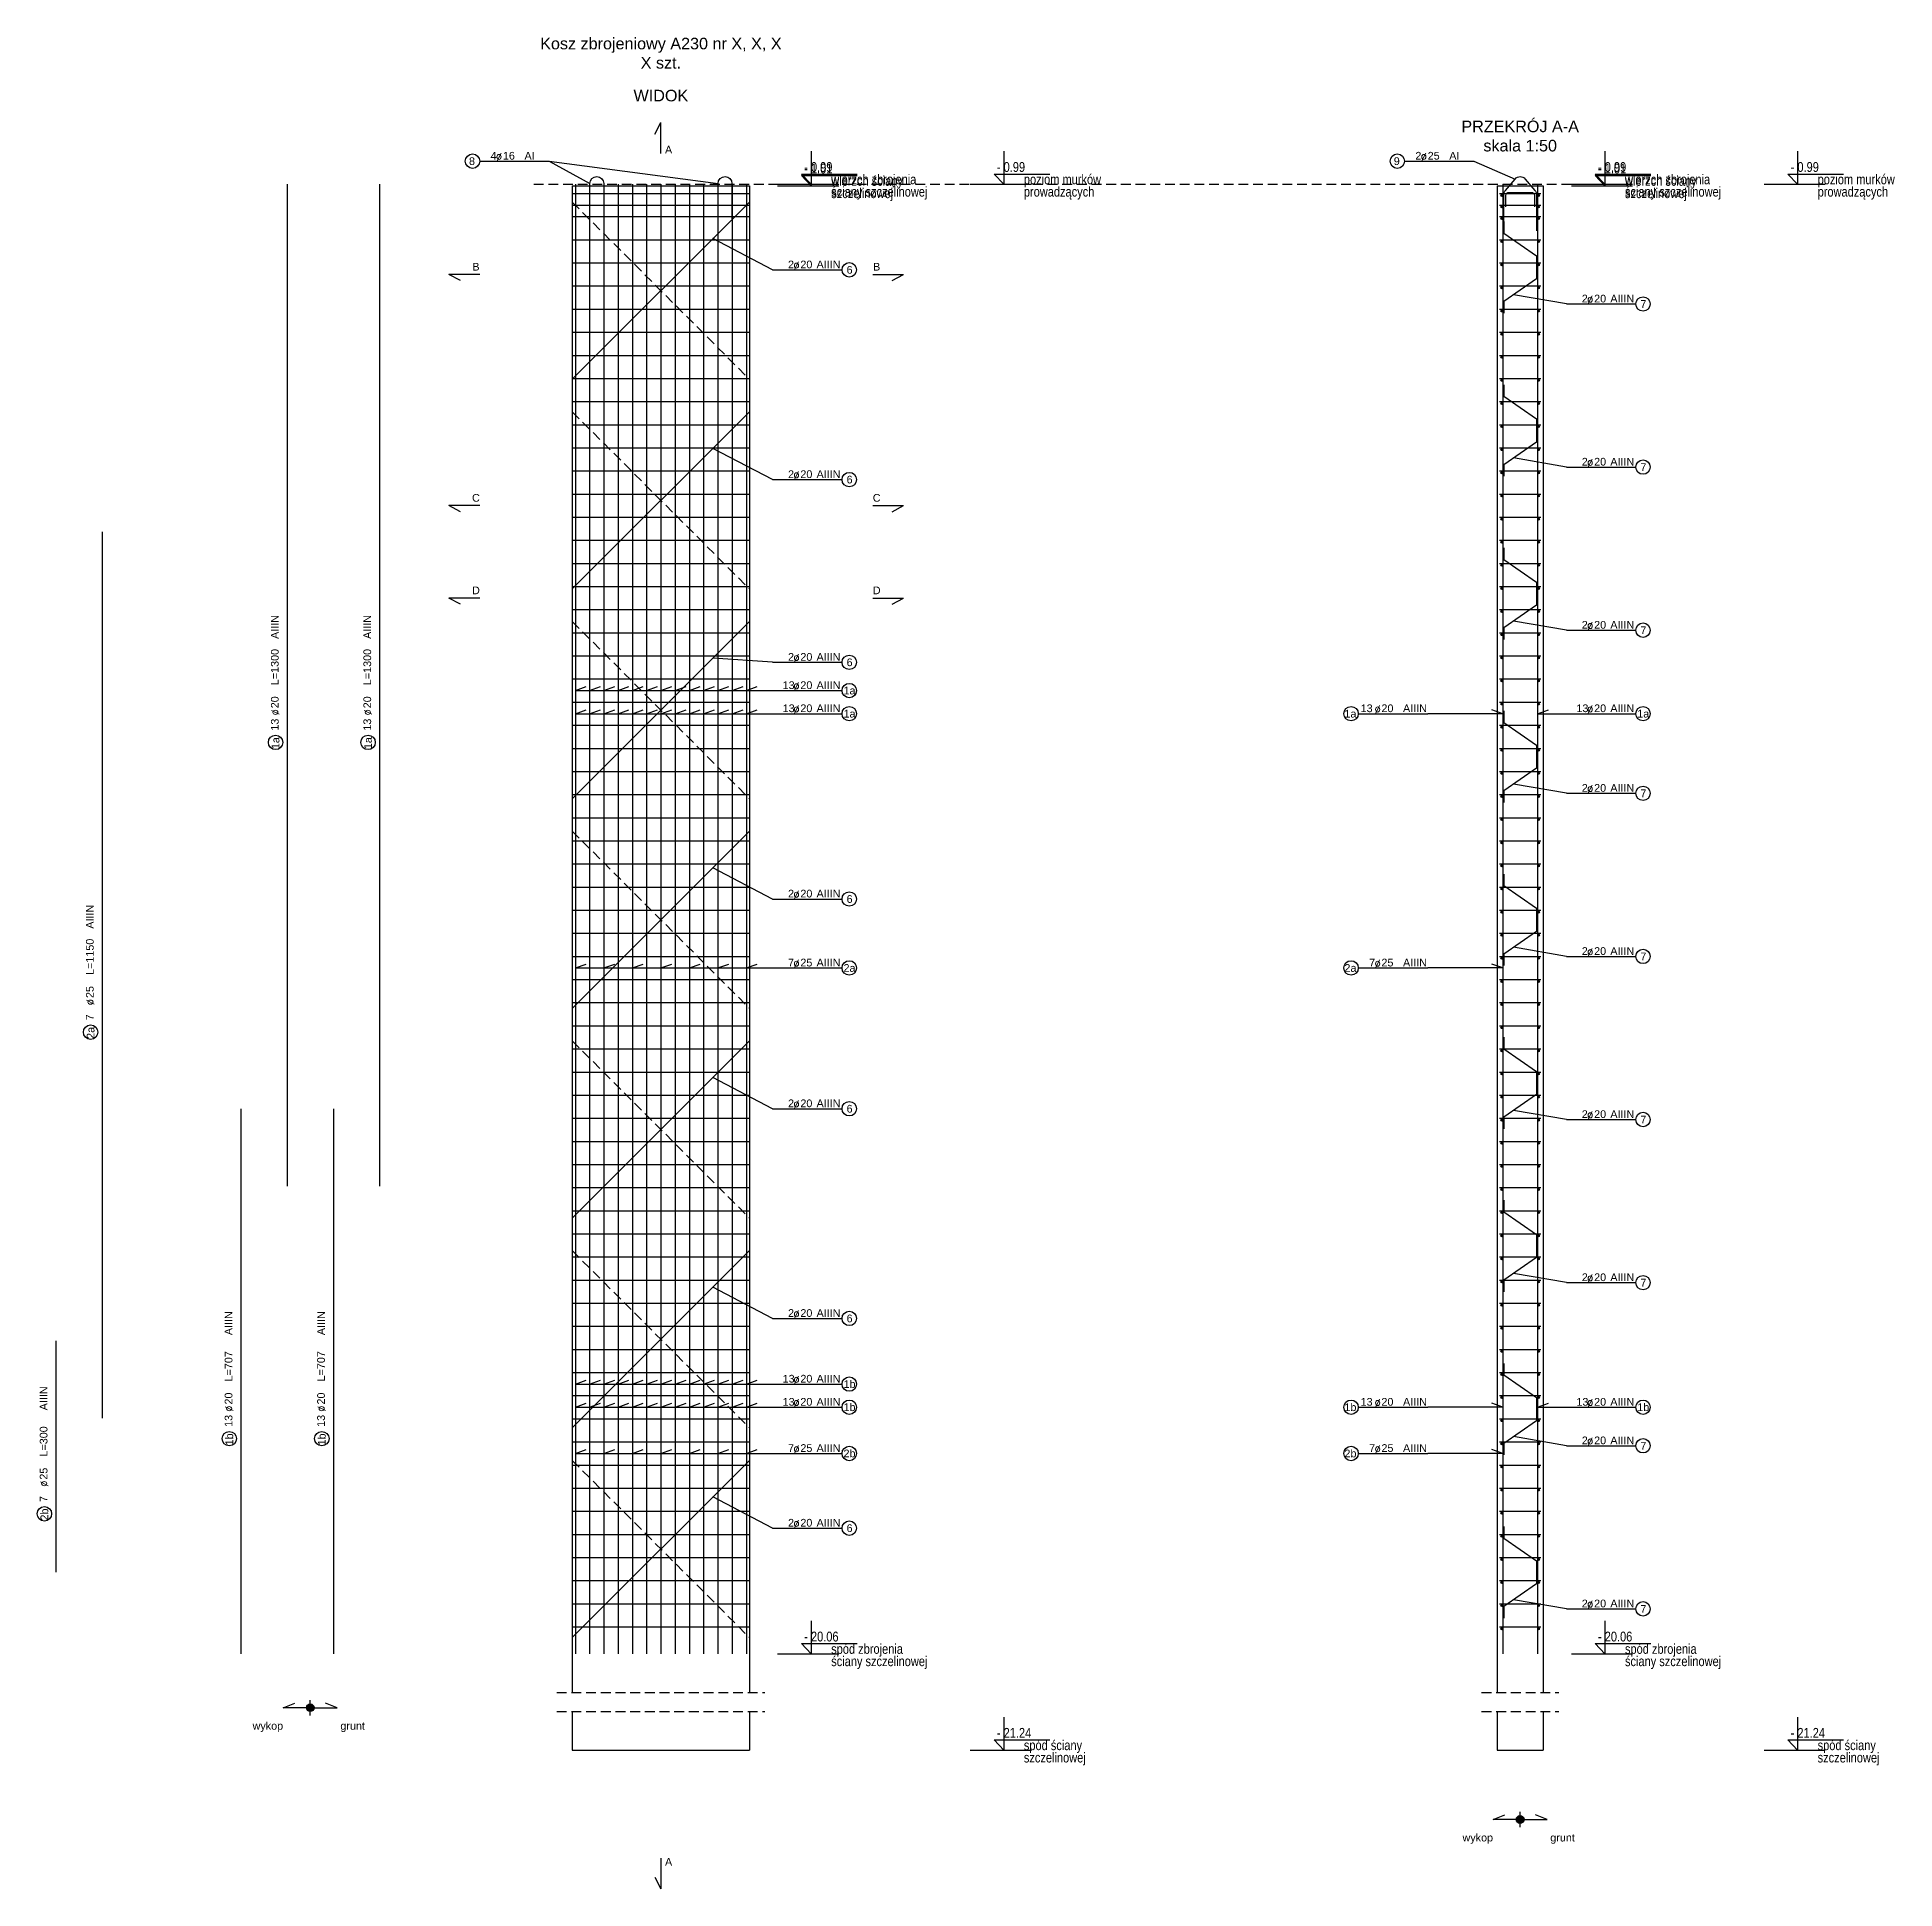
# Model space of a CAD drawing. Extents: x -5264 to 5377, y -10043 to -2374.
# Drawn here: x -1694 to 716, y -7832 to -5429 of the extents above; entities that cross this region are included whole.
import ezdxf
from ezdxf.enums import TextEntityAlignment as Align

# ---------------------------------------------------------------- set-up
doc = ezdxf.new("R2010")
doc.units = 0
doc.header["$MEASUREMENT"] = 0
doc.linetypes.add('DASHED', pattern=[19.05, 12.7, -6.35])
for name, color, linetype in [('__SOL-KOTY_WYSOKOSCIOWE', 4, 'CONTINUOUS'), ('__SOL-OPISY', 4, 'CONTINUOUS'), ('__SOL-PRZERYWANA', 253, 'DASHED'), ('__SOL-WIDOK', 4, 'CONTINUOUS'), ('__SOL-ZBROJENIE', 3, 'CONTINUOUS')]:
    doc.layers.add(name, color=color, linetype=linetype)
doc.styles.add('ARIAL', font='arial.ttf', dxfattribs={"height": 2.5})
doc.styles.add('SIMPLEX', font='SIMPLEX.SHX', dxfattribs={"width": 0.8})
doc.styles.get("Standard").update_dxf_attribs({"font": 'arial.ttf'})

msp = doc.modelspace()

# ---------------------------------------------------------------- texts
at = {"layer": '__SOL-OPISY', "width": 2500, "attachment_point": 5}
for s, insert, char_height in [('Kosz zbrojeniowy A230 nr X, X, X\\PX szt.\\P', (-885, -5450), 15), ('\\P\\PWIDOK\\P', (-885, -5480), 15), ('\\P\\P\\PPRZEKRÓJ A-A\\Pskala 1:50\\P', (230, -5520), 15), ('A\\P', (-875, -5575), 10), ('B\\P', (-1125, -5727), 10), ('B\\P', (-605, -5727), 10), ('C\\P', (-1125, -6027), 10), ('C\\P', (-605, -6027), 10), ('D\\P', (-1125, -6147), 10), ('D\\P', (-605, -6147), 10), ('wykop\\P', (-1395, -7622), 10), ('grunt\\P', (-1285, -7622), 10), ('wykop\\P', (175, -7767), 10), ('grunt\\P', (285, -7767), 10), ('A\\P', (-875, -7797), 10)]:
    msp.add_mtext(s, dxfattribs=dict(at, insert=insert, char_height=char_height))

# ---------------------------------------------------------------- blocks, each defined once
blk = doc.blocks.new('OPIS_PRET_BEZ_LINII')
at = {"layer": '__SOL-OPISY'}
blk.add_circle((25.7, 0), 9.36, dxfattribs=at)
at = {"layer": '__SOL-OPISY', "style": 'SIMPLEX', "width": 0.9}
blk.add_text(' %%c ', height=10, dxfattribs=at).set_placement((64.7, -4.8), align=Align.CENTER)
at = {"layer": '__SOL-OPISY', "style": 'ARIAL', "width": 0.8}
blk.add_attdef('NUMER', text='', height=10, dxfattribs=at).set_placement((25.7, 0), align=Align.MIDDLE)
blk.add_attdef('ILOSC', text='', height=10, dxfattribs=at).set_placement((56.9, -5.1), align=Align.RIGHT)
for tag, p in [('SREDNICA', (71, -5.1)), ('DLUGOSC', (95.1, -5.2)), ('STAL', (144.7, -5.2))]:
    blk.add_attdef(tag, p, '', height=10, dxfattribs=at)
blk = doc.blocks.new('OPIS_PRAWY')
at = {"layer": '__SOL-OPISY'}
blk.add_line((0, 0), (90, 0), dxfattribs=at)
blk.add_circle((99.4, 0), 9.36, dxfattribs=at)
at = {"layer": '__SOL-OPISY', "style": 'SIMPLEX', "width": 0.9}
blk.add_text(' %%c ', height=10, dxfattribs=at).set_placement((20.9, 0.5))
at = {"layer": '__SOL-OPISY', "style": 'ARIAL', "width": 0.8}
blk.add_attdef('ILOSC', text='', height=10, dxfattribs=at).set_placement((27.1, 0.1), align=Align.RIGHT)
for tag, p in [('SREDNICA', (35.4, 0.1)), ('STAL', (58.4, 0.5))]:
    blk.add_attdef(tag, p, '', height=10, dxfattribs=at)
for tag, p in [('NUMER', (99.4, 0)), ('DLUGOSC', (52.8, -6.1))]:
    blk.add_attdef(tag, text='', height=10, dxfattribs=at).set_placement(p, align=Align.MIDDLE)
blk = doc.blocks.new('OPIS_LEWY')
at = {"layer": '__SOL-OPISY'}
blk.add_line((-90, 0), (0, 0), dxfattribs=at)
blk.add_circle((-99.4, 0), 9.36, dxfattribs=at)
at = {"layer": '__SOL-OPISY', "style": 'SIMPLEX', "width": 0.9}
blk.add_text(' %%c ', height=10, dxfattribs=at).set_placement((-75, 0.5))
at = {"layer": '__SOL-OPISY', "style": 'ARIAL', "width": 0.8}
for tag, p in [('NUMER', (-99.4, 0)), ('DLUGOSC', (-58.9, -6.6))]:
    blk.add_attdef(tag, text='', height=10, dxfattribs=at).set_placement(p, align=Align.MIDDLE)
blk.add_attdef('ILOSC', text='', height=10, dxfattribs=at).set_placement((-74, 0.1), align=Align.RIGHT)
for tag, p in [('SREDNICA', (-65.8, 0.1)), ('STAL', (-42.7, 0.3))]:
    blk.add_attdef(tag, p, '', height=10, dxfattribs=at)
blk = doc.blocks.new('KOTA')
at = {"layer": '__SOL-KOTY_WYSOKOSCIOWE'}
for p, q in [((0, 33.4), (0, 0)), ((-34, 0), (28, 0)), ((0, 0), (-9.9, 10.4)), ((-9.9, 10.4), (46.5, 10.4))]:
    blk.add_line(p, q, dxfattribs=at)
at = {"layer": '__SOL-KOTY_WYSOKOSCIOWE', "style": 'ARIAL', "width": 0.8}
blk.add_attdef('RZEDNA', (500.5, 15.9), '', height=10.4, dxfattribs=at)

# ---------------------------------------------------------------- hatches: boundary and pattern name
at = {"layer": '__SOL-OPISY'}
for points in [[(-1335, -7597, 1), (-1345, -7597, 1)], [(235, -7742, 1), (225, -7742, 1)]]:
    msp.add_hatch(color=256, dxfattribs=at).paths.add_polyline_path(points)
at = {"layer": '__SOL-ZBROJENIE'}
for points in [[(207.2, -5634.5, 1), (204.8, -5634.5, 1)], [(255.2, -5634.5, 1), (252.8, -5634.5, 1)], [(207.2, -5649.5, 1), (204.8, -5649.5, 1)], [(207.2, -5664.5, 1), (204.8, -5664.5, 1)], [(255.2, -5649.5, 1), (252.8, -5649.5, 1)], [(255.2, -5664.5, 1), (252.8, -5664.5, 1)], [(207.2, -5694.5, 1), (204.8, -5694.5, 1)], [(255.2, -5694.5, 1), (252.8, -5694.5, 1)], [(207.2, -5724.5, 1), (204.8, -5724.5, 1)], [(255.2, -5724.5, 1), (252.8, -5724.5, 1)], [(207.2, -5754.5, 1), (204.8, -5754.5, 1)], [(255.2, -5754.5, 1), (252.8, -5754.5, 1)], [(207.2, -5784.5, 1), (204.8, -5784.5, 1)], [(255.2, -5784.5, 1), (252.8, -5784.5, 1)], [(207.2, -5814.5, 1), (204.8, -5814.5, 1)], [(255.2, -5814.5, 1), (252.8, -5814.5, 1)], [(207.2, -5844.5, 1), (204.8, -5844.5, 1)], [(255.2, -5844.5, 1), (252.8, -5844.5, 1)], [(207.2, -5874.5, 1), (204.8, -5874.5, 1)], [(255.2, -5874.5, 1), (252.8, -5874.5, 1)], [(207.2, -5904.5, 1), (204.8, -5904.5, 1)], [(255.2, -5904.5, 1), (252.8, -5904.5, 1)], [(207.2, -5934.5, 1), (204.8, -5934.5, 1)], [(255.2, -5934.5, 1), (252.8, -5934.5, 1)], [(207.2, -5964.5, 1), (204.8, -5964.5, 1)], [(255.2, -5964.5, 1), (252.8, -5964.5, 1)], [(207.2, -5994.5, 1), (204.8, -5994.5, 1)], [(255.2, -5994.5, 1), (252.8, -5994.5, 1)], [(207.2, -6024.5, 1), (204.8, -6024.5, 1)], [(255.2, -6024.5, 1), (252.8, -6024.5, 1)], [(207.2, -6054.5, 1), (204.8, -6054.5, 1)], [(255.2, -6054.5, 1), (252.8, -6054.5, 1)], [(207.2, -6084.5, 1), (204.8, -6084.5, 1)], [(255.2, -6084.5, 1), (252.8, -6084.5, 1)], [(207.2, -6114.5, 1), (204.8, -6114.5, 1)], [(255.2, -6114.5, 1), (252.8, -6114.5, 1)], [(207.2, -6144.5, 1), (204.8, -6144.5, 1)], [(255.2, -6144.5, 1), (252.8, -6144.5, 1)], [(207.2, -6174.5, 1), (204.8, -6174.5, 1)], [(255.2, -6174.5, 1), (252.8, -6174.5, 1)], [(207.2, -6204.5, 1), (204.8, -6204.5, 1)], [(255.2, -6204.5, 1), (252.8, -6204.5, 1)], [(207.2, -6234.5, 1), (204.8, -6234.5, 1)], [(255.2, -6234.5, 1), (252.8, -6234.5, 1)], [(207.2, -6264.5, 1), (204.8, -6264.5, 1)], [(255.2, -6264.5, 1), (252.8, -6264.5, 1)], [(207.2, -6294.5, 1), (204.8, -6294.5, 1)], [(255.2, -6294.5, 1), (252.8, -6294.5, 1)], [(207.2, -6324.5, 1), (204.8, -6324.5, 1)], [(255.2, -6324.5, 1), (252.8, -6324.5, 1)], [(207.2, -6354.5, 1), (204.8, -6354.5, 1)], [(255.2, -6354.5, 1), (252.8, -6354.5, 1)], [(207.2, -6384.5, 1), (204.8, -6384.5, 1)], [(255.2, -6384.5, 1), (252.8, -6384.5, 1)], [(207.2, -6414.5, 1), (204.8, -6414.5, 1)], [(255.2, -6414.5, 1), (252.8, -6414.5, 1)], [(207.2, -6444.5, 1), (204.8, -6444.5, 1)], [(255.2, -6444.5, 1), (252.8, -6444.5, 1)], [(207.2, -6474.5, 1), (204.8, -6474.5, 1)], [(255.2, -6474.5, 1), (252.8, -6474.5, 1)], [(207.2, -6504.5, 1), (204.8, -6504.5, 1)], [(255.2, -6504.5, 1), (252.8, -6504.5, 1)], [(207.2, -6534.5, 1), (204.8, -6534.5, 1)], [(255.2, -6534.5, 1), (252.8, -6534.5, 1)], [(207.2, -6564.5, 1), (204.8, -6564.5, 1)], [(255.2, -6564.5, 1), (252.8, -6564.5, 1)], [(207.2, -6594.5, 1), (204.8, -6594.5, 1)], [(255.2, -6594.5, 1), (252.8, -6594.5, 1)], [(207.2, -6624.5, 1), (204.8, -6624.5, 1)], [(255.2, -6624.5, 1), (252.8, -6624.5, 1)], [(207.2, -6654.5, 1), (204.8, -6654.5, 1)], [(255.2, -6654.5, 1), (252.8, -6654.5, 1)], [(207.2, -6684.5, 1), (204.8, -6684.5, 1)], [(255.2, -6684.5, 1), (252.8, -6684.5, 1)], [(207.2, -6714.5, 1), (204.8, -6714.5, 1)], [(255.2, -6714.5, 1), (252.8, -6714.5, 1)], [(207.2, -6744.5, 1), (204.8, -6744.5, 1)], [(255.2, -6744.5, 1), (252.8, -6744.5, 1)], [(207.2, -6774.5, 1), (204.8, -6774.5, 1)], [(255.2, -6774.5, 1), (252.8, -6774.5, 1)], [(207.2, -6804.5, 1), (204.8, -6804.5, 1)], [(255.2, -6804.5, 1), (252.8, -6804.5, 1)], [(207.2, -6834.5, 1), (204.8, -6834.5, 1)], [(255.2, -6834.5, 1), (252.8, -6834.5, 1)], [(207.2, -6864.5, 1), (204.8, -6864.5, 1)], [(255.2, -6864.5, 1), (252.8, -6864.5, 1)], [(207.2, -6894.5, 1), (204.8, -6894.5, 1)], [(255.2, -6894.5, 1), (252.8, -6894.5, 1)], [(207.2, -6924.5, 1), (204.8, -6924.5, 1)], [(255.2, -6924.5, 1), (252.8, -6924.5, 1)], [(207.2, -6954.5, 1), (204.8, -6954.5, 1)], [(255.2, -6954.5, 1), (252.8, -6954.5, 1)], [(207.2, -6984.5, 1), (204.8, -6984.5, 1)], [(255.2, -6984.5, 1), (252.8, -6984.5, 1)], [(207.2, -7014.5, 1), (204.8, -7014.5, 1)], [(255.2, -7014.5, 1), (252.8, -7014.5, 1)], [(207.2, -7044.5, 1), (204.8, -7044.5, 1)], [(255.2, -7044.5, 1), (252.8, -7044.5, 1)], [(207.2, -7074.5, 1), (204.8, -7074.5, 1)], [(255.2, -7074.5, 1), (252.8, -7074.5, 1)], [(207.2, -7104.5, 1), (204.8, -7104.5, 1)], [(255.2, -7104.5, 1), (252.8, -7104.5, 1)], [(207.2, -7134.5, 1), (204.8, -7134.5, 1)], [(255.2, -7134.5, 1), (252.8, -7134.5, 1)], [(207.2, -7164.5, 1), (204.8, -7164.5, 1)], [(255.2, -7164.5, 1), (252.8, -7164.5, 1)], [(207.2, -7194.5, 1), (204.8, -7194.5, 1)], [(255.2, -7194.5, 1), (252.8, -7194.5, 1)], [(207.2, -7224.5, 1), (204.8, -7224.5, 1)], [(255.2, -7224.5, 1), (252.8, -7224.5, 1)], [(207.2, -7254.5, 1), (204.8, -7254.5, 1)], [(255.2, -7254.5, 1), (252.8, -7254.5, 1)], [(207.2, -7284.5, 1), (204.8, -7284.5, 1)], [(255.2, -7284.5, 1), (252.8, -7284.5, 1)], [(207.2, -7314.5, 1), (204.8, -7314.5, 1)], [(255.2, -7314.5, 1), (252.8, -7314.5, 1)], [(207.2, -7344.5, 1), (204.8, -7344.5, 1)], [(255.2, -7344.5, 1), (252.8, -7344.5, 1)], [(207.2, -7374.5, 1), (204.8, -7374.5, 1)], [(255.2, -7374.5, 1), (252.8, -7374.5, 1)], [(207.2, -7404.5, 1), (204.8, -7404.5, 1)], [(255.2, -7404.5, 1), (252.8, -7404.5, 1)], [(207.2, -7434.5, 1), (204.8, -7434.5, 1)], [(255.2, -7434.5, 1), (252.8, -7434.5, 1)], [(207.2, -7464.5, 1), (204.8, -7464.5, 1)], [(255.2, -7464.5, 1), (252.8, -7464.5, 1)], [(207.2, -7494.5, 1), (204.8, -7494.5, 1)], [(255.2, -7494.5, 1), (252.8, -7494.5, 1)]]:
    msp.add_hatch(color=256, dxfattribs=at).paths.add_polyline_path(points)

# ---------------------------------------------------------------- linework, layer by layer
at = {"layer": '__SOL-OPISY'}
for p, q in [((-893, -5555), (-885, -5540)), ((-885, -5580), (-885, -5540)), ((-1030, -5590), (-977.25, -5619)), ((-1030, -5590), (-810.75, -5619)), ((170, -5590), (223.5, -5613.22)), ((-740, -5731.07), (-817.5, -5690.57)), ((-1120, -5737), (-1160, -5737)), ((-1145, -5745), (-1160, -5737)), ((-610, -5737), (-570, -5737)), ((-585, -5745), (-570, -5737)), ((290, -5775.36), (221.52, -5763.48)), ((-740, -6003.21), (-817.5, -5962.71)), ((290, -5987.03), (221.52, -5975.15)), ((-1120, -6037), (-1160, -6037)), ((-1145, -6045), (-1160, -6037)), ((-610, -6037), (-570, -6037)), ((-585, -6045), (-570, -6037)), ((-1120, -6157), (-1160, -6157)), ((-1145, -6165), (-1160, -6157)), ((-610, -6157), (-570, -6157)), ((-585, -6165), (-570, -6157)), ((290, -6198.69), (221.52, -6186.81)), ((-740, -6240.36), (-817.5, -6234.86)), ((-996, -6277), (-981.9, -6271.87)), ((-996, -6277), (-740, -6277)), ((-977.5, -6277), (-963.4, -6271.87)), ((-959, -6277), (-944.9, -6271.87)), ((-940.5, -6277), (-926.4, -6271.87)), ((-922, -6277), (-907.9, -6271.87)), ((-903.5, -6277), (-889.4, -6271.87)), ((-885, -6277), (-870.9, -6271.87)), ((-866.5, -6277), (-852.4, -6271.87)), ((-848, -6277), (-833.9, -6271.87)), ((-829.5, -6277), (-815.4, -6271.87)), ((-811, -6277), (-796.9, -6271.87)), ((-792.5, -6277), (-778.4, -6271.87)), ((-774, -6277), (-759.9, -6271.87)), ((-996, -6307), (-981.9, -6301.87)), ((-996, -6307), (-740, -6307)), ((-977.5, -6307), (-963.4, -6301.87)), ((-959, -6307), (-944.9, -6301.87)), ((-940.5, -6307), (-926.4, -6301.87)), ((-922, -6307), (-907.9, -6301.87)), ((-903.5, -6307), (-889.4, -6301.87)), ((-885, -6307), (-870.9, -6301.87)), ((-866.5, -6307), (-852.4, -6301.87)), ((-848, -6307), (-833.9, -6301.87)), ((-829.5, -6307), (-815.4, -6301.87)), ((-811, -6307), (-796.9, -6301.87)), ((-792.5, -6307), (-778.4, -6301.87)), ((-774, -6307), (-759.9, -6301.87)), ((207.5, -6307), (110, -6307)), ((207.5, -6307), (193.41, -6301.87)), ((252.5, -6307), (266.6, -6301.87)), ((252.5, -6307), (290, -6307)), ((290, -6410.36), (221.52, -6398.48)), ((-740, -6547.5), (-817.5, -6507)), ((290, -6622.03), (221.52, -6610.14)), ((-996, -6637), (-981.9, -6631.87)), ((-996, -6637), (-740, -6637)), ((-959, -6637), (-944.9, -6631.87)), ((-922, -6637), (-907.9, -6631.87)), ((-885, -6637), (-870.9, -6631.87)), ((-848, -6637), (-833.9, -6631.87)), ((-811, -6637), (-796.9, -6631.87)), ((-774, -6637), (-759.9, -6631.87)), ((207.5, -6637), (110, -6637)), ((207.5, -6637), (193.41, -6631.87)), ((-740, -6819.64), (-817.5, -6779.14)), ((290, -6833.69), (221.52, -6821.81)), ((290, -7045.36), (221.52, -7033.48)), ((-740, -7091.79), (-817.5, -7051.29)), ((-996, -7177), (-981.9, -7171.87)), ((-996, -7177), (-740, -7177)), ((-977.5, -7177), (-963.4, -7171.87)), ((-959, -7177), (-944.9, -7171.87)), ((-940.5, -7177), (-926.4, -7171.87)), ((-922, -7177), (-907.9, -7171.87)), ((-903.5, -7177), (-889.4, -7171.87)), ((-885, -7177), (-870.9, -7171.87)), ((-866.5, -7177), (-852.4, -7171.87)), ((-848, -7177), (-833.9, -7171.87)), ((-829.5, -7177), (-815.4, -7171.87)), ((-811, -7177), (-796.9, -7171.87)), ((-792.5, -7177), (-778.4, -7171.87)), ((-774, -7177), (-759.9, -7171.87)), ((-996, -7207), (-981.9, -7201.87)), ((-996, -7207), (-740, -7207)), ((-977.5, -7207), (-963.4, -7201.87)), ((-959, -7207), (-944.9, -7201.87)), ((-940.5, -7207), (-926.4, -7201.87)), ((-922, -7207), (-907.9, -7201.87)), ((-903.5, -7207), (-889.4, -7201.87)), ((-885, -7207), (-870.9, -7201.87)), ((-866.5, -7207), (-852.4, -7201.87)), ((-848, -7207), (-833.9, -7201.87)), ((-829.5, -7207), (-815.4, -7201.87)), ((-811, -7207), (-796.9, -7201.87)), ((-792.5, -7207), (-778.4, -7201.87)), ((-774, -7207), (-759.9, -7201.87)), ((207.5, -7207), (110, -7207)), ((207.5, -7207), (193.41, -7201.87)), ((252.5, -7207), (266.6, -7201.87)), ((252.5, -7207), (290, -7207)), ((290, -7257.03), (221.52, -7245.14)), ((-996, -7267), (-981.9, -7261.87)), ((-996, -7267), (-740, -7267)), ((-959, -7267), (-944.9, -7261.87)), ((-922, -7267), (-907.9, -7261.87)), ((-885, -7267), (-870.9, -7261.87)), ((-848, -7267), (-833.9, -7261.87)), ((-811, -7267), (-796.9, -7261.87)), ((-774, -7267), (-759.9, -7261.87)), ((207.5, -7267), (110, -7267)), ((207.5, -7267), (193.41, -7261.87)), ((-740, -7363.93), (-817.5, -7323.43)), ((290, -7468.69), (221.52, -7456.81)), ((-1375, -7597), (-1360, -7591)), ((-1340, -7607), (-1340, -7587)), ((-1305, -7597), (-1320, -7591)), ((-1340, -7597), (-1375, -7597)), ((-1340, -7597), (-1305, -7597)), ((195, -7742), (210, -7736)), ((230, -7752), (230, -7732)), ((265, -7742), (250, -7736)), ((230, -7742), (195, -7742)), ((230, -7742), (265, -7742)), ((-885, -7792), (-885, -7832)), ((-893, -7817), (-885, -7832))]:
    msp.add_line(p, q, dxfattribs=at)
for centre in [(-1340, -7597), (230, -7742)]:
    msp.add_circle(centre, 5, dxfattribs=at)
at = {"layer": '__SOL-PRZERYWANA'}
for p, q in [((-1050, -5620), (310, -5620)), ((-1020, -7577), (-750, -7577)), ((180, -7577), (280, -7577)), ((-1020, -7602), (-750, -7602)), ((180, -7602), (280, -7602))]:
    msp.add_line(p, q, dxfattribs=at)
for points in [[(-1000, -5623.07), (-1000, -5643.07), (-770, -5873.07), (-770, -5893.07)], [(-1000, -5895.21), (-1000, -5915.21), (-770, -6145.21), (-770, -6165.21)], [(-1000, -6167.36), (-1000, -6187.36), (-770, -6417.36), (-770, -6437.36)], [(-1000, -6439.5), (-1000, -6459.5), (-770, -6689.5), (-770, -6709.5)], [(-1000, -6711.64), (-1000, -6731.64), (-770, -6961.64), (-770, -6981.64)], [(-1000, -6983.79), (-1000, -7003.79), (-770, -7233.79), (-770, -7253.79)], [(-1000, -7255.93), (-1000, -7275.93), (-770, -7505.93), (-770, -7525.93)]]:
    msp.add_lwpolyline(points, dxfattribs=at)
at = {"layer": '__SOL-WIDOK'}
for p, q in [((-1000, -5622), (-1000, -7577)), ((-1000, -5622), (-770, -5622)), ((-770, -5622), (-770, -7577)), ((200, -5622), (200, -7577)), ((200, -5622), (260, -5622)), ((260, -5622), (260, -7577)), ((-1000, -7602), (-1000, -7652)), ((-770, -7602), (-770, -7652)), ((200, -7602), (200, -7652)), ((260, -7602), (260, -7652)), ((-1000, -7652), (-770, -7652)), ((200, -7652), (260, -7652))]:
    msp.add_line(p, q, dxfattribs=at)
at = {"layer": '__SOL-ZBROJENIE'}
for p, q in [((-1370, -5620), (-1370, -6920)), ((-1250, -5620), (-1250, -6920)), ((-1000, -5632), (-770, -5632)), ((-996, -5620), (-996, -7527)), ((-977.5, -5620), (-977.5, -7527)), ((-959, -5620), (-959, -7527)), ((-940.5, -5620), (-940.5, -7527)), ((-922, -5620), (-922, -7527)), ((-903.5, -5620), (-903.5, -7527)), ((-885, -5620), (-885, -7527)), ((-866.5, -5620), (-866.5, -7527)), ((-848, -5620), (-848, -7527)), ((-829.5, -5620), (-829.5, -7527)), ((-811, -5620), (-811, -7527)), ((-792.5, -5620), (-792.5, -7527)), ((-774, -5620), (-774, -7527)), ((203, -5632), (257, -5632)), ((207.5, -5620), (207.5, -7527)), ((252.5, -5620), (252.5, -7527)), ((-1000, -5647), (-770, -5647)), ((-1000, -5662), (-770, -5662)), ((203, -5647), (257, -5647)), ((203, -5662), (257, -5662)), ((-1000, -5692), (-770, -5692)), ((203, -5692), (257, -5692)), ((-1000, -5722), (-770, -5722)), ((203, -5722), (257, -5722)), ((-1000, -5752), (-770, -5752)), ((203, -5752), (257, -5752)), ((-1000, -5782), (-770, -5782)), ((203, -5782), (257, -5782)), ((-1000, -5812), (-770, -5812)), ((203, -5812), (257, -5812)), ((-1000, -5842), (-770, -5842)), ((203, -5842), (257, -5842)), ((-1000, -5872), (-770, -5872)), ((203, -5872), (257, -5872)), ((-1000, -5902), (-770, -5902)), ((203, -5902), (257, -5902)), ((-1000, -5932), (-770, -5932)), ((203, -5932), (257, -5932)), ((-1000, -5962), (-770, -5962)), ((203, -5962), (257, -5962)), ((-1000, -5992), (-770, -5992)), ((203, -5992), (257, -5992)), ((-1000, -6022), (-770, -6022)), ((203, -6022), (257, -6022)), ((-1610, -6071), (-1610, -7221)), ((-1000, -6052), (-770, -6052)), ((203, -6052), (257, -6052)), ((-1000, -6082), (-770, -6082)), ((203, -6082), (257, -6082)), ((-1000, -6112), (-770, -6112)), ((203, -6112), (257, -6112)), ((-1000, -6142), (-770, -6142)), ((203, -6142), (257, -6142)), ((-1000, -6172), (-770, -6172)), ((203, -6172), (257, -6172)), ((-1000, -6202), (-770, -6202)), ((203, -6202), (257, -6202)), ((-1000, -6232), (-770, -6232)), ((203, -6232), (257, -6232)), ((-1000, -6262), (-770, -6262)), ((203, -6262), (257, -6262)), ((-1000, -6292), (-770, -6292)), ((203, -6292), (257, -6292)), ((-1000, -6322), (-770, -6322)), ((203, -6322), (257, -6322)), ((-1000, -6352), (-770, -6352)), ((203, -6352), (257, -6352)), ((-1000, -6382), (-770, -6382)), ((203, -6382), (257, -6382)), ((-1000, -6412), (-770, -6412)), ((203, -6412), (257, -6412)), ((-1000, -6442), (-770, -6442)), ((203, -6442), (257, -6442)), ((-1000, -6472), (-770, -6472)), ((203, -6472), (257, -6472)), ((-1000, -6502), (-770, -6502)), ((203, -6502), (257, -6502)), ((-1000, -6532), (-770, -6532)), ((203, -6532), (257, -6532)), ((-1000, -6562), (-770, -6562)), ((203, -6562), (257, -6562)), ((-1000, -6592), (-770, -6592)), ((203, -6592), (257, -6592)), ((-1000, -6622), (-770, -6622)), ((203, -6622), (257, -6622)), ((-1000, -6652), (-770, -6652)), ((203, -6652), (257, -6652)), ((-1000, -6682), (-770, -6682)), ((203, -6682), (257, -6682)), ((-1000, -6712), (-770, -6712)), ((203, -6712), (257, -6712)), ((-1000, -6742), (-770, -6742)), ((203, -6742), (257, -6742)), ((-1000, -6772), (-770, -6772)), ((203, -6772), (257, -6772)), ((-1430, -6820), (-1430, -7527)), ((-1310, -6820), (-1310, -7527)), ((-1000, -6802), (-770, -6802)), ((203, -6802), (257, -6802)), ((-1000, -6832), (-770, -6832)), ((203, -6832), (257, -6832)), ((-1000, -6862), (-770, -6862)), ((203, -6862), (257, -6862)), ((-1000, -6892), (-770, -6892)), ((203, -6892), (257, -6892)), ((-1000, -6922), (-770, -6922)), ((203, -6922), (257, -6922)), ((-1000, -6952), (-770, -6952)), ((203, -6952), (257, -6952)), ((-1000, -6982), (-770, -6982)), ((203, -6982), (257, -6982)), ((-1000, -7012), (-770, -7012)), ((203, -7012), (257, -7012)), ((-1000, -7042), (-770, -7042)), ((203, -7042), (257, -7042)), ((-1000, -7072), (-770, -7072)), ((203, -7072), (257, -7072)), ((-1000, -7102), (-770, -7102)), ((203, -7102), (257, -7102)), ((-1670, -7121), (-1670, -7421)), ((-1000, -7132), (-770, -7132)), ((203, -7132), (257, -7132)), ((-1000, -7162), (-770, -7162)), ((203, -7162), (257, -7162)), ((-1000, -7192), (-770, -7192)), ((203, -7192), (257, -7192)), ((-1000, -7222), (-770, -7222)), ((203, -7222), (257, -7222)), ((-1000, -7252), (-770, -7252)), ((203, -7252), (257, -7252)), ((-1000, -7282), (-770, -7282)), ((203, -7282), (257, -7282)), ((-1000, -7312), (-770, -7312)), ((203, -7312), (257, -7312)), ((-1000, -7342), (-770, -7342)), ((203, -7342), (257, -7342)), ((-1000, -7372), (-770, -7372)), ((203, -7372), (257, -7372)), ((-1000, -7402), (-770, -7402)), ((203, -7402), (257, -7402)), ((-1000, -7432), (-770, -7432)), ((203, -7432), (257, -7432)), ((-1000, -7462), (-770, -7462)), ((203, -7462), (257, -7462)), ((-1000, -7492), (-770, -7492)), ((203, -7492), (257, -7492))]:
    msp.add_line(p, q, dxfattribs=at)
for points in [[(-977.25, -5664.86), (-977.25, -5619, -1), (-959.25, -5619), (-959.25, -5664.86)], [(-810.75, -5664.86), (-810.75, -5619, -1), (-792.75, -5619), (-792.75, -5664.86)], [(209, -5680.5), (209, -5632, -0.22), (211, -5628.12), (223.5, -5613.22, -0.5), (236.5, -5613.22), (249, -5628.12, -0.22), (251, -5632), (251, -5680.5)], [(211.5, -5649.5), (211.5, -5634.5, -0.48), (215.5, -5630.5), (244.5, -5630.5, -0.48), (248.5, -5634.5), (248.5, -5649.5)]]:
    msp.add_lwpolyline(points, format="xyb", dxfattribs=at)
for points in [[(-770, -5623.07), (-770, -5643.07), (-1000, -5873.07), (-1000, -5893.07)], [(209, -5668.42), (209, -5683.42), (251, -5712.83), (251, -5742.83), (209, -5772.24), (209, -5787.24)], [(209, -5880.09), (209, -5895.09), (251, -5924.5), (251, -5954.5), (209, -5983.91), (209, -5998.91)], [(-770, -5895.21), (-770, -5915.21), (-1000, -6145.21), (-1000, -6165.21)], [(209, -6091.76), (209, -6106.76), (251, -6136.17), (251, -6166.17), (209, -6195.58), (209, -6210.58)], [(-770, -6167.36), (-770, -6187.36), (-1000, -6417.36), (-1000, -6437.36)], [(209, -6303.42), (209, -6318.42), (251, -6347.83), (251, -6377.83), (209, -6407.24), (209, -6422.24)], [(-770, -6439.5), (-770, -6459.5), (-1000, -6689.5), (-1000, -6709.5)], [(209, -6515.09), (209, -6530.09), (251, -6559.5), (251, -6589.5), (209, -6618.91), (209, -6633.91)], [(-770, -6711.64), (-770, -6731.64), (-1000, -6961.64), (-1000, -6981.64)], [(209, -6726.76), (209, -6741.76), (251, -6771.17), (251, -6801.17), (209, -6830.57), (209, -6845.57)], [(209, -6938.42), (209, -6953.42), (251, -6982.83), (251, -7012.83), (209, -7042.24), (209, -7057.24)], [(-770, -6983.79), (-770, -7003.79), (-1000, -7233.79), (-1000, -7253.79)], [(209, -7150.09), (209, -7165.09), (251, -7194.5), (251, -7224.5), (209, -7253.91), (209, -7268.91)], [(-770, -7255.93), (-770, -7275.93), (-1000, -7505.93), (-1000, -7525.93)], [(209, -7361.76), (209, -7376.76), (251, -7406.17), (251, -7436.17), (209, -7465.57), (209, -7480.57)]]:
    msp.add_lwpolyline(points, dxfattribs=at)
for centre in [(206, -5634.5), (254, -5634.5), (206, -5649.5), (206, -5664.5), (254, -5649.5), (254, -5664.5), (206, -5694.5), (254, -5694.5), (206, -5724.5), (254, -5724.5), (206, -5754.5), (254, -5754.5), (206, -5784.5), (254, -5784.5), (206, -5814.5), (254, -5814.5), (206, -5844.5), (254, -5844.5), (206, -5874.5), (254, -5874.5), (206, -5904.5), (254, -5904.5), (206, -5934.5), (254, -5934.5), (206, -5964.5), (254, -5964.5), (206, -5994.5), (254, -5994.5), (206, -6024.5), (254, -6024.5), (206, -6054.5), (254, -6054.5), (206, -6084.5), (254, -6084.5), (206, -6114.5), (254, -6114.5), (206, -6144.5), (254, -6144.5), (206, -6174.5), (254, -6174.5), (206, -6204.5), (254, -6204.5), (206, -6234.5), (254, -6234.5), (206, -6264.5), (254, -6264.5), (206, -6294.5), (254, -6294.5), (206, -6324.5), (254, -6324.5), (206, -6354.5), (254, -6354.5), (206, -6384.5), (254, -6384.5), (206, -6414.5), (254, -6414.5), (206, -6444.5), (254, -6444.5), (206, -6474.5), (254, -6474.5), (206, -6504.5), (254, -6504.5), (206, -6534.5), (254, -6534.5), (206, -6564.5), (254, -6564.5), (206, -6594.5), (254, -6594.5), (206, -6624.5), (254, -6624.5), (206, -6654.5), (254, -6654.5), (206, -6684.5), (254, -6684.5), (206, -6714.5), (254, -6714.5), (206, -6744.5), (254, -6744.5), (206, -6774.5), (254, -6774.5), (206, -6804.5), (254, -6804.5), (206, -6834.5), (254, -6834.5), (206, -6864.5), (254, -6864.5), (206, -6894.5), (254, -6894.5), (206, -6924.5), (254, -6924.5), (206, -6954.5), (254, -6954.5), (206, -6984.5), (254, -6984.5), (206, -7014.5), (254, -7014.5), (206, -7044.5), (254, -7044.5), (206, -7074.5), (254, -7074.5), (206, -7104.5), (254, -7104.5), (206, -7134.5), (254, -7134.5), (206, -7164.5), (254, -7164.5), (206, -7194.5), (254, -7194.5), (206, -7224.5), (254, -7224.5), (206, -7254.5), (254, -7254.5), (206, -7284.5), (254, -7284.5), (206, -7314.5), (254, -7314.5), (206, -7344.5), (254, -7344.5), (206, -7374.5), (254, -7374.5), (206, -7404.5), (254, -7404.5), (206, -7434.5), (254, -7434.5), (206, -7464.5), (254, -7464.5), (206, -7494.5), (254, -7494.5)]:
    msp.add_circle(centre, 1.2, dxfattribs=at)

# ---------------------------------------------------------------- block references
at = {"layer": '__SOL-KOTY_WYSOKOSCIOWE'}
ref = msp.add_blockref('KOTA', (-690, -5620), dxfattribs=dict(at, xscale=1.28, yscale=1.28, zscale=1.28))
ref.add_attrib('RZEDNA', '- 0.99', (-699, -5604), dxfattribs={"height": 12.8, "style": 'ARIAL', "width": 0.8})
ref.add_attrib('OPIS1', 'wierzch zbrojenia', (-664, -5620), dxfattribs={"height": 12.8, "style": 'ARIAL', "width": 0.8})
ref.add_attrib('OPIS2', 'ściany szczelinowej', (-664, -5636), dxfattribs={"height": 12.8, "style": 'ARIAL', "width": 0.8})
ref = msp.add_blockref('KOTA', (-690, -5622), dxfattribs=dict(at, xscale=1.28, yscale=1.28, zscale=1.28))
ref.add_attrib('RZEDNA', '- 1.01', (-699, -5606), dxfattribs={"height": 12.8, "style": 'ARIAL', "width": 0.8})
ref.add_attrib('OPIS1', 'wierzch ściany', (-664, -5622), dxfattribs={"height": 12.8, "style": 'ARIAL', "width": 0.8})
ref.add_attrib('OPIS2', 'szczelinowej', (-664, -5638), dxfattribs={"height": 12.8, "style": 'ARIAL', "width": 0.8})
ref = msp.add_blockref('KOTA', (-440, -5620), dxfattribs=dict(at, xscale=1.28, yscale=1.28, zscale=1.28))
ref.add_attrib('RZEDNA', '- 0.99', (-449, -5604), dxfattribs={"height": 12.8, "style": 'ARIAL', "width": 0.8})
ref.add_attrib('OPIS1', 'poziom murków', (-414, -5620), dxfattribs={"height": 12.8, "style": 'ARIAL', "width": 0.8})
ref.add_attrib('OPIS2', 'prowadzących', (-414, -5636), dxfattribs={"height": 12.8, "style": 'ARIAL', "width": 0.8})
ref = msp.add_blockref('KOTA', (340, -5620), dxfattribs=dict(at, xscale=1.28, yscale=1.28, zscale=1.28))
ref.add_attrib('RZEDNA', '- 0.99', (331, -5604), dxfattribs={"height": 12.8, "style": 'ARIAL', "width": 0.8})
ref.add_attrib('OPIS1', 'wierzch zbrojenia', (366, -5620), dxfattribs={"height": 12.8, "style": 'ARIAL', "width": 0.8})
ref.add_attrib('OPIS2', 'ściany szczelinowej', (366, -5636), dxfattribs={"height": 12.8, "style": 'ARIAL', "width": 0.8})
ref = msp.add_blockref('KOTA', (340, -5622), dxfattribs=dict(at, xscale=1.28, yscale=1.28, zscale=1.28))
ref.add_attrib('RZEDNA', '- 1.01', (331, -5606), dxfattribs={"height": 12.8, "style": 'ARIAL', "width": 0.8})
ref.add_attrib('OPIS1', 'wierzch ściany', (366, -5622), dxfattribs={"height": 12.8, "style": 'ARIAL', "width": 0.8})
ref.add_attrib('OPIS2', 'szczelinowej', (366, -5638), dxfattribs={"height": 12.8, "style": 'ARIAL', "width": 0.8})
ref = msp.add_blockref('KOTA', (590, -5620), dxfattribs=dict(at, xscale=1.28, yscale=1.28, zscale=1.28))
ref.add_attrib('RZEDNA', '- 0.99', (581, -5604), dxfattribs={"height": 12.8, "style": 'ARIAL', "width": 0.8})
ref.add_attrib('OPIS1', 'poziom murków', (616, -5620), dxfattribs={"height": 12.8, "style": 'ARIAL', "width": 0.8})
ref.add_attrib('OPIS2', 'prowadzących', (616, -5636), dxfattribs={"height": 12.8, "style": 'ARIAL', "width": 0.8})
ref = msp.add_blockref('KOTA', (-690, -7527), dxfattribs=dict(at, xscale=1.28, yscale=1.28, zscale=1.28))
ref.add_attrib('RZEDNA', '- 20.06', (-699, -7511), dxfattribs={"height": 12.8, "style": 'ARIAL', "width": 0.8})
ref.add_attrib('OPIS1', 'spód zbrojenia', (-664, -7527), dxfattribs={"height": 12.8, "style": 'ARIAL', "width": 0.8})
ref.add_attrib('OPIS2', 'ściany szczelinowej', (-664, -7543), dxfattribs={"height": 12.8, "style": 'ARIAL', "width": 0.8})
ref = msp.add_blockref('KOTA', (340, -7527), dxfattribs=dict(at, xscale=1.28, yscale=1.28, zscale=1.28))
ref.add_attrib('RZEDNA', '- 20.06', (331, -7511), dxfattribs={"height": 12.8, "style": 'ARIAL', "width": 0.8})
ref.add_attrib('OPIS1', 'spód zbrojenia', (366, -7527), dxfattribs={"height": 12.8, "style": 'ARIAL', "width": 0.8})
ref.add_attrib('OPIS2', 'ściany szczelinowej', (366, -7543), dxfattribs={"height": 12.8, "style": 'ARIAL', "width": 0.8})
ref = msp.add_blockref('KOTA', (-440, -7652), dxfattribs=dict(at, xscale=1.28, yscale=1.28, zscale=1.28))
ref.add_attrib('RZEDNA', '- 21.24', (-449, -7636), dxfattribs={"height": 12.8, "style": 'ARIAL', "width": 0.8})
ref.add_attrib('OPIS1', 'spód ściany', (-414, -7652), dxfattribs={"height": 12.8, "style": 'ARIAL', "width": 0.8})
ref.add_attrib('OPIS2', 'szczelinowej', (-414, -7668), dxfattribs={"height": 12.8, "style": 'ARIAL', "width": 0.8})
ref = msp.add_blockref('KOTA', (590, -7652), dxfattribs=dict(at, xscale=1.28, yscale=1.28, zscale=1.28))
ref.add_attrib('RZEDNA', '- 21.24', (581, -7636), dxfattribs={"height": 12.8, "style": 'ARIAL', "width": 0.8})
ref.add_attrib('OPIS1', 'spód ściany', (616, -7652), dxfattribs={"height": 12.8, "style": 'ARIAL', "width": 0.8})
ref.add_attrib('OPIS2', 'szczelinowej', (616, -7668), dxfattribs={"height": 12.8, "style": 'ARIAL', "width": 0.8})
at = {"layer": '__SOL-OPISY'}
ref = msp.add_blockref('OPIS_LEWY', (-1030, -5590), dxfattribs=at)
ref.add_attrib('ILOSC', '4', (-1106, -5588), dxfattribs={"height": 10, "style": 'ARIAL'})
ref.add_attrib('SREDNICA', '16', (-1090, -5588), dxfattribs={"height": 10, "style": 'ARIAL'})
ref.add_attrib('STAL', 'AI', (-1062, -5588), dxfattribs={"height": 10, "style": 'ARIAL'})
ref.add_attrib('NUMER', '8', (-1134, -5595), dxfattribs={"height": 10, "style": 'ARIAL'})
ref = msp.add_blockref('OPIS_LEWY', (170, -5590), dxfattribs=at)
ref.add_attrib('ILOSC', '2', (94, -5588), dxfattribs={"height": 10, "style": 'ARIAL'})
ref.add_attrib('SREDNICA', '25', (110, -5588), dxfattribs={"height": 10, "style": 'ARIAL'})
ref.add_attrib('STAL', 'AI', (138, -5588), dxfattribs={"height": 10, "style": 'ARIAL'})
ref.add_attrib('NUMER', '9', (66, -5595), dxfattribs={"height": 10, "style": 'ARIAL'})
ref = msp.add_blockref('OPIS_PRAWY', (-740, -5731.07), dxfattribs=at)
ref.add_attrib('ILOSC', '2', (-720, -5729.07), dxfattribs={"height": 10, "style": 'ARIAL'})
ref.add_attrib('SREDNICA', '20', (-704, -5729.07), dxfattribs={"height": 10, "style": 'ARIAL'})
ref.add_attrib('STAL', 'AIIIN', (-683, -5729.07), dxfattribs={"height": 10, "style": 'ARIAL'})
ref.add_attrib('NUMER', '6', (-644, -5736.07), dxfattribs={"height": 10, "style": 'ARIAL'})
ref = msp.add_blockref('OPIS_PRAWY', (290, -5775.36), dxfattribs=at)
ref.add_attrib('ILOSC', '2', (310, -5773.36), dxfattribs={"height": 10, "style": 'ARIAL'})
ref.add_attrib('SREDNICA', '20', (326, -5773.36), dxfattribs={"height": 10, "style": 'ARIAL'})
ref.add_attrib('STAL', 'AIIIN', (347, -5773.36), dxfattribs={"height": 10, "style": 'ARIAL'})
ref.add_attrib('NUMER', '7', (386, -5780.36), dxfattribs={"height": 10, "style": 'ARIAL'})
ref = msp.add_blockref('OPIS_PRAWY', (290, -5987.03), dxfattribs=at)
ref.add_attrib('ILOSC', '2', (310, -5985.03), dxfattribs={"height": 10, "style": 'ARIAL'})
ref.add_attrib('SREDNICA', '20', (326, -5985.03), dxfattribs={"height": 10, "style": 'ARIAL'})
ref.add_attrib('STAL', 'AIIIN', (347, -5985.03), dxfattribs={"height": 10, "style": 'ARIAL'})
ref.add_attrib('NUMER', '7', (386, -5992.03), dxfattribs={"height": 10, "style": 'ARIAL'})
ref = msp.add_blockref('OPIS_PRAWY', (-740, -6003.21), dxfattribs=at)
ref.add_attrib('ILOSC', '2', (-720, -6001.21), dxfattribs={"height": 10, "style": 'ARIAL'})
ref.add_attrib('SREDNICA', '20', (-704, -6001.21), dxfattribs={"height": 10, "style": 'ARIAL'})
ref.add_attrib('STAL', 'AIIIN', (-683, -6001.21), dxfattribs={"height": 10, "style": 'ARIAL'})
ref.add_attrib('NUMER', '6', (-644, -6008.21), dxfattribs={"height": 10, "style": 'ARIAL'})
ref = msp.add_blockref('OPIS_PRET_BEZ_LINII', (-1385, -6370), dxfattribs=dict(at, rotation=90))
ref.add_attrib('NUMER', '1a', (-1380, -6353), dxfattribs={"height": 10, "rotation": 90, "style": 'ARIAL'})
ref.add_attrib('ILOSC', '13', (-1381, -6329), dxfattribs={"height": 10, "rotation": 90, "style": 'ARIAL'})
ref.add_attrib('SREDNICA', '20', (-1381, -6300), dxfattribs={"height": 10, "rotation": 90, "style": 'ARIAL'})
ref.add_attrib('DLUGOSC', 'L=1300', (-1381, -6270), dxfattribs={"height": 10, "rotation": 90, "style": 'ARIAL'})
ref.add_attrib('STAL', 'AIIIN', (-1381, -6210), dxfattribs={"height": 10, "rotation": 90, "style": 'ARIAL'})
ref = msp.add_blockref('OPIS_PRET_BEZ_LINII', (-1265, -6370), dxfattribs=dict(at, rotation=90))
ref.add_attrib('NUMER', '1a', (-1260, -6353), dxfattribs={"height": 10, "rotation": 90, "style": 'ARIAL'})
ref.add_attrib('ILOSC', '13', (-1261, -6329), dxfattribs={"height": 10, "rotation": 90, "style": 'ARIAL'})
ref.add_attrib('SREDNICA', '20', (-1261, -6300), dxfattribs={"height": 10, "rotation": 90, "style": 'ARIAL'})
ref.add_attrib('DLUGOSC', 'L=1300', (-1261, -6270), dxfattribs={"height": 10, "rotation": 90, "style": 'ARIAL'})
ref.add_attrib('STAL', 'AIIIN', (-1261, -6210), dxfattribs={"height": 10, "rotation": 90, "style": 'ARIAL'})
ref = msp.add_blockref('OPIS_PRAWY', (290, -6198.69), dxfattribs=at)
ref.add_attrib('ILOSC', '2', (310, -6196.69), dxfattribs={"height": 10, "style": 'ARIAL'})
ref.add_attrib('SREDNICA', '20', (326, -6196.69), dxfattribs={"height": 10, "style": 'ARIAL'})
ref.add_attrib('STAL', 'AIIIN', (347, -6196.69), dxfattribs={"height": 10, "style": 'ARIAL'})
ref.add_attrib('NUMER', '7', (386, -6203.69), dxfattribs={"height": 10, "style": 'ARIAL'})
ref = msp.add_blockref('OPIS_PRAWY', (-740, -6240.36), dxfattribs=at)
ref.add_attrib('ILOSC', '2', (-720, -6238.36), dxfattribs={"height": 10, "style": 'ARIAL'})
ref.add_attrib('SREDNICA', '20', (-704, -6238.36), dxfattribs={"height": 10, "style": 'ARIAL'})
ref.add_attrib('STAL', 'AIIIN', (-683, -6238.36), dxfattribs={"height": 10, "style": 'ARIAL'})
ref.add_attrib('NUMER', '6', (-644, -6245.36), dxfattribs={"height": 10, "style": 'ARIAL'})
ref = msp.add_blockref('OPIS_PRAWY', (-740, -6277), dxfattribs=at)
ref.add_attrib('ILOSC', '13', (-727, -6275), dxfattribs={"height": 10, "style": 'ARIAL'})
ref.add_attrib('SREDNICA', '20', (-704, -6275), dxfattribs={"height": 10, "style": 'ARIAL'})
ref.add_attrib('STAL', 'AIIIN', (-683, -6275), dxfattribs={"height": 10, "style": 'ARIAL'})
ref.add_attrib('NUMER', '1a', (-648, -6282), dxfattribs={"height": 10, "style": 'ARIAL'})
ref = msp.add_blockref('OPIS_PRAWY', (-740, -6307), dxfattribs=at)
ref.add_attrib('ILOSC', '13', (-727, -6305), dxfattribs={"height": 10, "style": 'ARIAL'})
ref.add_attrib('SREDNICA', '20', (-704, -6305), dxfattribs={"height": 10, "style": 'ARIAL'})
ref.add_attrib('STAL', 'AIIIN', (-683, -6305), dxfattribs={"height": 10, "style": 'ARIAL'})
ref.add_attrib('NUMER', '1a', (-648, -6312), dxfattribs={"height": 10, "style": 'ARIAL'})
ref = msp.add_blockref('OPIS_LEWY', (110, -6307), dxfattribs=at)
ref.add_attrib('ILOSC', '13', (23, -6305), dxfattribs={"height": 10, "style": 'ARIAL'})
ref.add_attrib('SREDNICA', '20', (50, -6305), dxfattribs={"height": 10, "style": 'ARIAL'})
ref.add_attrib('STAL', 'AIIIN', (78, -6305), dxfattribs={"height": 10, "style": 'ARIAL'})
ref.add_attrib('NUMER', '1a', (2, -6312), dxfattribs={"height": 10, "style": 'ARIAL'})
ref = msp.add_blockref('OPIS_PRAWY', (290, -6307), dxfattribs=at)
ref.add_attrib('ILOSC', '13', (303, -6305), dxfattribs={"height": 10, "style": 'ARIAL'})
ref.add_attrib('SREDNICA', '20', (326, -6305), dxfattribs={"height": 10, "style": 'ARIAL'})
ref.add_attrib('STAL', 'AIIIN', (347, -6305), dxfattribs={"height": 10, "style": 'ARIAL'})
ref.add_attrib('NUMER', '1a', (382, -6312), dxfattribs={"height": 10, "style": 'ARIAL'})
ref = msp.add_blockref('OPIS_PRAWY', (290, -6410.36), dxfattribs=at)
ref.add_attrib('ILOSC', '2', (310, -6408.36), dxfattribs={"height": 10, "style": 'ARIAL'})
ref.add_attrib('SREDNICA', '20', (326, -6408.36), dxfattribs={"height": 10, "style": 'ARIAL'})
ref.add_attrib('STAL', 'AIIIN', (347, -6408.36), dxfattribs={"height": 10, "style": 'ARIAL'})
ref.add_attrib('NUMER', '7', (386, -6415.36), dxfattribs={"height": 10, "style": 'ARIAL'})
ref = msp.add_blockref('OPIS_PRET_BEZ_LINII', (-1625, -6746), dxfattribs=dict(at, rotation=90))
ref.add_attrib('NUMER', '2a', (-1620, -6729), dxfattribs={"height": 10, "rotation": 90, "style": 'ARIAL'})
ref.add_attrib('ILOSC', '7', (-1621, -6705), dxfattribs={"height": 10, "rotation": 90, "style": 'ARIAL'})
ref.add_attrib('SREDNICA', '25', (-1621, -6676), dxfattribs={"height": 10, "rotation": 90, "style": 'ARIAL'})
ref.add_attrib('DLUGOSC', 'L=1150', (-1621, -6646), dxfattribs={"height": 10, "rotation": 90, "style": 'ARIAL'})
ref.add_attrib('STAL', 'AIIIN', (-1621, -6586), dxfattribs={"height": 10, "rotation": 90, "style": 'ARIAL'})
ref = msp.add_blockref('OPIS_PRAWY', (-740, -6547.5), dxfattribs=at)
ref.add_attrib('ILOSC', '2', (-720, -6545.5), dxfattribs={"height": 10, "style": 'ARIAL'})
ref.add_attrib('SREDNICA', '20', (-704, -6545.5), dxfattribs={"height": 10, "style": 'ARIAL'})
ref.add_attrib('STAL', 'AIIIN', (-683, -6545.5), dxfattribs={"height": 10, "style": 'ARIAL'})
ref.add_attrib('NUMER', '6', (-644, -6552.5), dxfattribs={"height": 10, "style": 'ARIAL'})
ref = msp.add_blockref('OPIS_PRAWY', (-740, -6637), dxfattribs=at)
ref.add_attrib('ILOSC', '7', (-720, -6635), dxfattribs={"height": 10, "style": 'ARIAL'})
ref.add_attrib('SREDNICA', '25', (-704, -6635), dxfattribs={"height": 10, "style": 'ARIAL'})
ref.add_attrib('STAL', 'AIIIN', (-683, -6635), dxfattribs={"height": 10, "style": 'ARIAL'})
ref.add_attrib('NUMER', '2a', (-648, -6642), dxfattribs={"height": 10, "style": 'ARIAL'})
ref = msp.add_blockref('OPIS_LEWY', (110, -6637), dxfattribs=at)
ref.add_attrib('ILOSC', '7', (34, -6635), dxfattribs={"height": 10, "style": 'ARIAL'})
ref.add_attrib('SREDNICA', '25', (50, -6635), dxfattribs={"height": 10, "style": 'ARIAL'})
ref.add_attrib('STAL', 'AIIIN', (78, -6635), dxfattribs={"height": 10, "style": 'ARIAL'})
ref.add_attrib('NUMER', '2a', (2, -6642), dxfattribs={"height": 10, "style": 'ARIAL'})
ref = msp.add_blockref('OPIS_PRAWY', (290, -6622.03), dxfattribs=at)
ref.add_attrib('ILOSC', '2', (310, -6620.03), dxfattribs={"height": 10, "style": 'ARIAL'})
ref.add_attrib('SREDNICA', '20', (326, -6620.03), dxfattribs={"height": 10, "style": 'ARIAL'})
ref.add_attrib('STAL', 'AIIIN', (347, -6620.03), dxfattribs={"height": 10, "style": 'ARIAL'})
ref.add_attrib('NUMER', '7', (386, -6627.03), dxfattribs={"height": 10, "style": 'ARIAL'})
ref = msp.add_blockref('OPIS_PRAWY', (-740, -6819.64), dxfattribs=at)
ref.add_attrib('ILOSC', '2', (-720, -6817.64), dxfattribs={"height": 10, "style": 'ARIAL'})
ref.add_attrib('SREDNICA', '20', (-704, -6817.64), dxfattribs={"height": 10, "style": 'ARIAL'})
ref.add_attrib('STAL', 'AIIIN', (-683, -6817.64), dxfattribs={"height": 10, "style": 'ARIAL'})
ref.add_attrib('NUMER', '6', (-644, -6824.64), dxfattribs={"height": 10, "style": 'ARIAL'})
ref = msp.add_blockref('OPIS_PRAWY', (290, -6833.69), dxfattribs=at)
ref.add_attrib('ILOSC', '2', (310, -6831.69), dxfattribs={"height": 10, "style": 'ARIAL'})
ref.add_attrib('SREDNICA', '20', (326, -6831.69), dxfattribs={"height": 10, "style": 'ARIAL'})
ref.add_attrib('STAL', 'AIIIN', (347, -6831.69), dxfattribs={"height": 10, "style": 'ARIAL'})
ref.add_attrib('NUMER', '7', (386, -6838.69), dxfattribs={"height": 10, "style": 'ARIAL'})
ref = msp.add_blockref('OPIS_PRAWY', (290, -7045.36), dxfattribs=at)
ref.add_attrib('ILOSC', '2', (310, -7043.36), dxfattribs={"height": 10, "style": 'ARIAL'})
ref.add_attrib('SREDNICA', '20', (326, -7043.36), dxfattribs={"height": 10, "style": 'ARIAL'})
ref.add_attrib('STAL', 'AIIIN', (347, -7043.36), dxfattribs={"height": 10, "style": 'ARIAL'})
ref.add_attrib('NUMER', '7', (386, -7050.36), dxfattribs={"height": 10, "style": 'ARIAL'})
ref = msp.add_blockref('OPIS_PRET_BEZ_LINII', (-1445, -7273.5), dxfattribs=dict(at, rotation=90))
ref.add_attrib('NUMER', '1b', (-1440, -7256.5), dxfattribs={"height": 10, "rotation": 90, "style": 'ARIAL'})
ref.add_attrib('ILOSC', '13', (-1441, -7232.5), dxfattribs={"height": 10, "rotation": 90, "style": 'ARIAL'})
ref.add_attrib('SREDNICA', '20', (-1441, -7203.5), dxfattribs={"height": 10, "rotation": 90, "style": 'ARIAL'})
ref.add_attrib('DLUGOSC', 'L=707', (-1441, -7173.5), dxfattribs={"height": 10, "rotation": 90, "style": 'ARIAL'})
ref.add_attrib('STAL', 'AIIIN', (-1441, -7113.5), dxfattribs={"height": 10, "rotation": 90, "style": 'ARIAL'})
ref = msp.add_blockref('OPIS_PRET_BEZ_LINII', (-1325, -7273.5), dxfattribs=dict(at, rotation=90))
ref.add_attrib('NUMER', '1b', (-1320, -7256.5), dxfattribs={"height": 10, "rotation": 90, "style": 'ARIAL'})
ref.add_attrib('ILOSC', '13', (-1321, -7232.5), dxfattribs={"height": 10, "rotation": 90, "style": 'ARIAL'})
ref.add_attrib('SREDNICA', '20', (-1321, -7203.5), dxfattribs={"height": 10, "rotation": 90, "style": 'ARIAL'})
ref.add_attrib('DLUGOSC', 'L=707', (-1321, -7173.5), dxfattribs={"height": 10, "rotation": 90, "style": 'ARIAL'})
ref.add_attrib('STAL', 'AIIIN', (-1321, -7113.5), dxfattribs={"height": 10, "rotation": 90, "style": 'ARIAL'})
ref = msp.add_blockref('OPIS_PRAWY', (-740, -7091.79), dxfattribs=at)
ref.add_attrib('ILOSC', '2', (-720, -7089.79), dxfattribs={"height": 10, "style": 'ARIAL'})
ref.add_attrib('SREDNICA', '20', (-704, -7089.79), dxfattribs={"height": 10, "style": 'ARIAL'})
ref.add_attrib('STAL', 'AIIIN', (-683, -7089.79), dxfattribs={"height": 10, "style": 'ARIAL'})
ref.add_attrib('NUMER', '6', (-644, -7096.79), dxfattribs={"height": 10, "style": 'ARIAL'})
ref = msp.add_blockref('OPIS_PRET_BEZ_LINII', (-1685, -7371), dxfattribs=dict(at, rotation=90))
ref.add_attrib('NUMER', '2b', (-1680, -7354), dxfattribs={"height": 10, "rotation": 90, "style": 'ARIAL'})
ref.add_attrib('ILOSC', '7', (-1681, -7330), dxfattribs={"height": 10, "rotation": 90, "style": 'ARIAL'})
ref.add_attrib('SREDNICA', '25', (-1681, -7301), dxfattribs={"height": 10, "rotation": 90, "style": 'ARIAL'})
ref.add_attrib('DLUGOSC', 'L=300', (-1681, -7271), dxfattribs={"height": 10, "rotation": 90, "style": 'ARIAL'})
ref.add_attrib('STAL', 'AIIIN', (-1681, -7211), dxfattribs={"height": 10, "rotation": 90, "style": 'ARIAL'})
ref = msp.add_blockref('OPIS_PRAWY', (-740, -7177), dxfattribs=at)
ref.add_attrib('ILOSC', '13', (-727, -7175), dxfattribs={"height": 10, "style": 'ARIAL'})
ref.add_attrib('SREDNICA', '20', (-704, -7175), dxfattribs={"height": 10, "style": 'ARIAL'})
ref.add_attrib('STAL', 'AIIIN', (-683, -7175), dxfattribs={"height": 10, "style": 'ARIAL'})
ref.add_attrib('NUMER', '1b', (-648, -7182), dxfattribs={"height": 10, "style": 'ARIAL'})
ref = msp.add_blockref('OPIS_PRAWY', (-740, -7207), dxfattribs=at)
ref.add_attrib('ILOSC', '13', (-727, -7205), dxfattribs={"height": 10, "style": 'ARIAL'})
ref.add_attrib('SREDNICA', '20', (-704, -7205), dxfattribs={"height": 10, "style": 'ARIAL'})
ref.add_attrib('STAL', 'AIIIN', (-683, -7205), dxfattribs={"height": 10, "style": 'ARIAL'})
ref.add_attrib('NUMER', '1b', (-648, -7212), dxfattribs={"height": 10, "style": 'ARIAL'})
ref = msp.add_blockref('OPIS_LEWY', (110, -7207), dxfattribs=at)
ref.add_attrib('ILOSC', '13', (23, -7205), dxfattribs={"height": 10, "style": 'ARIAL'})
ref.add_attrib('SREDNICA', '20', (50, -7205), dxfattribs={"height": 10, "style": 'ARIAL'})
ref.add_attrib('STAL', 'AIIIN', (78, -7205), dxfattribs={"height": 10, "style": 'ARIAL'})
ref.add_attrib('NUMER', '1b', (2, -7212), dxfattribs={"height": 10, "style": 'ARIAL'})
ref = msp.add_blockref('OPIS_PRAWY', (290, -7207), dxfattribs=at)
ref.add_attrib('ILOSC', '13', (303, -7205), dxfattribs={"height": 10, "style": 'ARIAL'})
ref.add_attrib('SREDNICA', '20', (326, -7205), dxfattribs={"height": 10, "style": 'ARIAL'})
ref.add_attrib('STAL', 'AIIIN', (347, -7205), dxfattribs={"height": 10, "style": 'ARIAL'})
ref.add_attrib('NUMER', '1b', (382, -7212), dxfattribs={"height": 10, "style": 'ARIAL'})
ref = msp.add_blockref('OPIS_PRAWY', (-740, -7267), dxfattribs=at)
ref.add_attrib('ILOSC', '7', (-720, -7265), dxfattribs={"height": 10, "style": 'ARIAL'})
ref.add_attrib('SREDNICA', '25', (-704, -7265), dxfattribs={"height": 10, "style": 'ARIAL'})
ref.add_attrib('STAL', 'AIIIN', (-683, -7265), dxfattribs={"height": 10, "style": 'ARIAL'})
ref.add_attrib('NUMER', '2b', (-648, -7272), dxfattribs={"height": 10, "style": 'ARIAL'})
ref = msp.add_blockref('OPIS_LEWY', (110, -7267), dxfattribs=at)
ref.add_attrib('ILOSC', '7', (34, -7265), dxfattribs={"height": 10, "style": 'ARIAL'})
ref.add_attrib('SREDNICA', '25', (50, -7265), dxfattribs={"height": 10, "style": 'ARIAL'})
ref.add_attrib('STAL', 'AIIIN', (78, -7265), dxfattribs={"height": 10, "style": 'ARIAL'})
ref.add_attrib('NUMER', '2b', (2, -7272), dxfattribs={"height": 10, "style": 'ARIAL'})
ref = msp.add_blockref('OPIS_PRAWY', (290, -7257.03), dxfattribs=at)
ref.add_attrib('ILOSC', '2', (310, -7255.03), dxfattribs={"height": 10, "style": 'ARIAL'})
ref.add_attrib('SREDNICA', '20', (326, -7255.03), dxfattribs={"height": 10, "style": 'ARIAL'})
ref.add_attrib('STAL', 'AIIIN', (347, -7255.03), dxfattribs={"height": 10, "style": 'ARIAL'})
ref.add_attrib('NUMER', '7', (386, -7262.03), dxfattribs={"height": 10, "style": 'ARIAL'})
ref = msp.add_blockref('OPIS_PRAWY', (-740, -7363.93), dxfattribs=at)
ref.add_attrib('ILOSC', '2', (-720, -7361.93), dxfattribs={"height": 10, "style": 'ARIAL'})
ref.add_attrib('SREDNICA', '20', (-704, -7361.93), dxfattribs={"height": 10, "style": 'ARIAL'})
ref.add_attrib('STAL', 'AIIIN', (-683, -7361.93), dxfattribs={"height": 10, "style": 'ARIAL'})
ref.add_attrib('NUMER', '6', (-644, -7368.93), dxfattribs={"height": 10, "style": 'ARIAL'})
ref = msp.add_blockref('OPIS_PRAWY', (290, -7468.69), dxfattribs=at)
ref.add_attrib('ILOSC', '2', (310, -7466.69), dxfattribs={"height": 10, "style": 'ARIAL'})
ref.add_attrib('SREDNICA', '20', (326, -7466.69), dxfattribs={"height": 10, "style": 'ARIAL'})
ref.add_attrib('STAL', 'AIIIN', (347, -7466.69), dxfattribs={"height": 10, "style": 'ARIAL'})
ref.add_attrib('NUMER', '7', (386, -7473.69), dxfattribs={"height": 10, "style": 'ARIAL'})

msp.set_redraw_order([(e.dxf.handle, doc.entitydb.next_handle()) for e in msp.query("TEXT MTEXT ATTDEF DIMENSION ARC_DIMENSION")])  # texts and dimensions are drawn at this point

doc.saveas('drawing.dxf')
